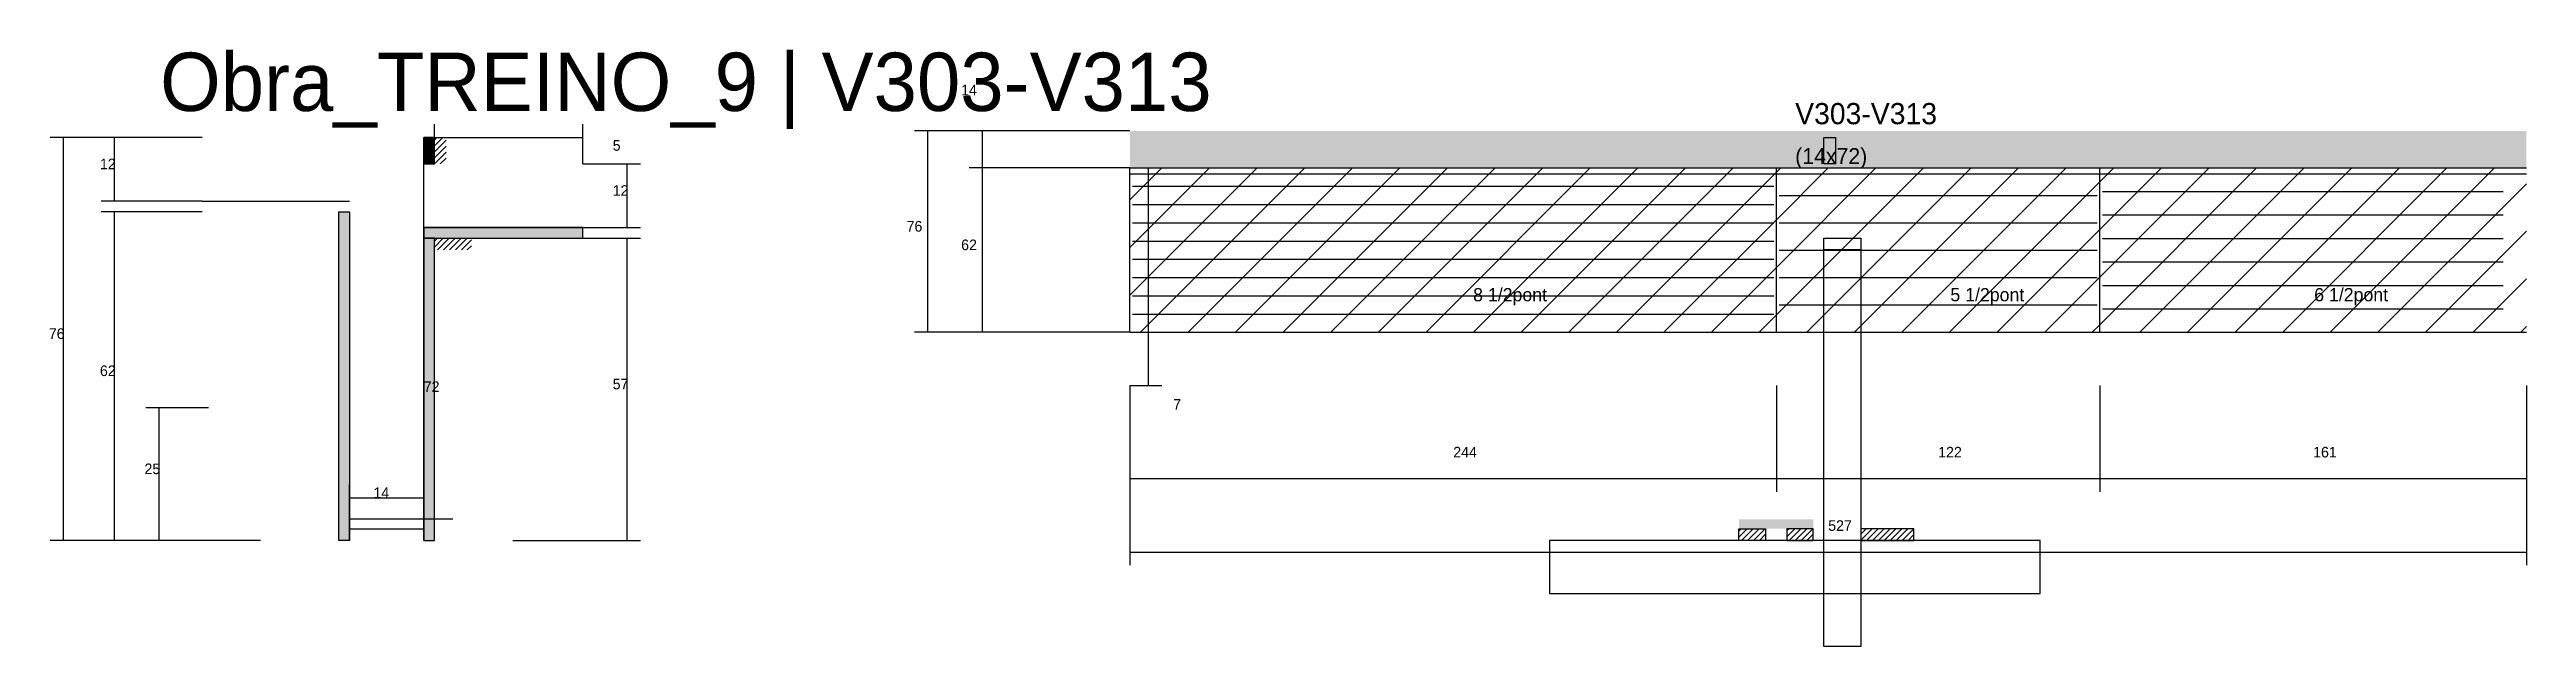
# Model space of a CAD drawing. Header units: metres. Extents: x -41 to 34800, y -36000 to 1848.
# Drawn here: x 38 to 973, y -32662 to -32437 of the extents above; entities that cross this region are included whole.
import ezdxf

# ---------------------------------------------------------------- set-up
doc = ezdxf.new("R2010")
doc.units = ezdxf.units.M
for name, color, linetype in [('COTA', 4, 'Continuous'), ('Cota Seção (2x)', 4, 'Continuous'), ('Hachura', 253, 'Continuous'), ('LABEL_ID', 3, 'Continuous'), ('Madeira', 126, 'Continuous'), ('NOMENCLATURA', 7, 'Continuous'), ('Painéis', 200, 'Continuous'), ('SARR_2.2x7', 40, 'Continuous'), ('Texto Seção', 7, 'Continuous')]:
    doc.layers.add(name, color=color, linetype=linetype)

msp = doc.modelspace()

# ---------------------------------------------------------------- texts
at = {"layer": 'COTA'}
for s, p in [('14', (382.3, -32454.1)), ('5', (250.8, -32475)), ('12', (57.3, -32482)), ('12', (250.8, -32492)), ('76', (361.7, -32505.5)), ('62', (382.3, -32512.5)), ('76', (38, -32546)), ('62', (57.3, -32560)), ('57', (250.8, -32565)), ('7', (462.3, -32572.7)), ('25', (74.1, -32597)), ('244', (568, -32590.7)), ('122', (751, -32590.7)), ('161', (892.5, -32590.7)), ('527', (709.5, -32618.4))]:
    msp.add_text(s, height=4, dxfattribs=at).set_placement(p)
at = {"layer": 'Cota Seção (2x)'}
for s, p in [('72', (179.5, -32566)), ('14', (160.5, -32606))]:
    msp.add_text(s, height=4, dxfattribs=at).set_placement(p)
at = {"layer": 'LABEL_ID'}
msp.add_text('Obra_TREINO_9 | V303-V313', height=22, dxfattribs=at).set_placement((80, -32460))
at = {"layer": 'NOMENCLATURA'}
for s, p in [('8 1/2pont', (575.5, -32531.8)), ('5 1/2pont', (755.6, -32531.8)), ('6 1/2pont', (892.9, -32531.8))]:
    msp.add_text(s, height=5, dxfattribs=at).set_placement(p)
at = {"layer": 'Texto Seção'}
for s, height, p in [('V303-V313', 8, (697.03, -32465)), ('(14x72)', 6, (697.03, -32480))]:
    msp.add_text(s, height=height, dxfattribs=at).set_placement(p)

# ---------------------------------------------------------------- hatches: boundary and pattern name
at = {"layer": 'COTA'}
h = msp.add_hatch(dxfattribs=at)
h.set_pattern_fill('AR-CONC', scale=0.03)
h.paths.add_polyline_path([(446, -32467.5), (446, -32481.5), (973, -32481.5), (973, -32467.5)])
at = {"layer": 'Hachura'}
h = msp.add_hatch(color=8, dxfattribs=at)
h.dxf.hatch_style = 1
h.paths.add_polyline_path([(183.5, -32470), (179.5, -32470), (179.5, -32470), (179.5, -32480), (179.5, -32480), (183.5, -32480), (183.5, -32480), (183.5, -32470)])
h = msp.add_hatch(dxfattribs=at)
h.set_pattern_fill('ANSI31', scale=0.5)
h.paths.add_polyline_path([(187.9, -32480), (183.5, -32480), (183.5, -32480), (183.5, -32470), (183.5, -32470), (187.9, -32470), (187.9, -32470), (187.9, -32480)])
h = msp.add_hatch(dxfattribs=at)
h.set_pattern_fill('ANSI31', scale=4)
h.paths.add_polyline_path([(690, -32543.5), (690, -32481.5), (446, -32481.5), (446, -32543.5)])
h = msp.add_hatch(dxfattribs=at)
h.set_pattern_fill('ANSI31', scale=4)
h.paths.add_polyline_path([(812, -32543.5), (812, -32481.5), (690, -32481.5), (690, -32543.5)])
h = msp.add_hatch(dxfattribs=at)
h.set_pattern_fill('ANSI31', scale=4)
h.paths.add_polyline_path([(973, -32543.5), (973, -32481.5), (812, -32481.5), (812, -32543.5)])
h = msp.add_hatch(color=8, dxfattribs=at)
h.dxf.hatch_style = 1
h.paths.add_polyline_path([(147.5, -32498), (151.5, -32498), (151.5, -32498), (151.5, -32622), (151.5, -32622), (147.5, -32622), (147.5, -32622), (147.5, -32498)])
h = msp.add_hatch(color=8, dxfattribs=at)
h.dxf.hatch_style = 1
h.paths.add_polyline_path([(239.5, -32508), (239.5, -32504), (239.5, -32504), (179.5, -32504), (179.5, -32504), (179.5, -32508), (179.5, -32508), (239.5, -32508)])
h = msp.add_hatch(color=8, dxfattribs=at)
h.dxf.hatch_style = 1
h.paths.add_polyline_path([(183.5, -32508), (179.5, -32508), (179.5, -32508), (179.5, -32622), (179.5, -32622), (183.5, -32622), (183.5, -32622), (183.5, -32508)])
h = msp.add_hatch(dxfattribs=at)
h.set_pattern_fill('ANSI31', scale=0.5)
h.paths.add_polyline_path([(183.5, -32512.4), (183.5, -32508), (183.5, -32508), (197.5, -32508), (197.5, -32508), (197.5, -32512.4), (197.5, -32512.4), (183.5, -32512.4)])
h = msp.add_hatch(color=8, dxfattribs=at)
h.dxf.hatch_style = 1
h.paths.add_polyline_path([(703.83, -32617.6), (703.83, -32614), (703.83, -32614), (675.83, -32614), (675.83, -32614), (675.83, -32617.6), (675.83, -32617.6), (703.83, -32617.6)])
h = msp.add_hatch(dxfattribs=at)
h.set_pattern_fill('ANSI31', scale=0.5)
h.paths.add_polyline_path([(675.83, -32622), (675.83, -32617.6), (675.83, -32617.6), (685.83, -32617.6), (685.83, -32617.6), (685.83, -32622), (685.83, -32622), (675.83, -32622)])
h = msp.add_hatch(dxfattribs=at)
h.set_pattern_fill('ANSI31', scale=0.5)
h.paths.add_polyline_path([(703.83, -32622), (703.83, -32617.6), (703.83, -32617.6), (693.83, -32617.6), (693.83, -32617.6), (693.83, -32622), (693.83, -32622), (703.83, -32622)])
h = msp.add_hatch(dxfattribs=at)
h.set_pattern_fill('ANSI31', scale=0.5)
h.paths.add_polyline_path([(741.83, -32622), (741.83, -32617.6), (741.83, -32617.6), (721.83, -32617.6), (721.83, -32617.6), (721.83, -32622), (721.83, -32622), (741.83, -32622)])

# ---------------------------------------------------------------- linework, layer by layer
at = {"layer": 'COTA'}
for p, q in [((95.9, -32470), (38.5, -32470)), ((43.5, -32622), (43.5, -32470)), ((95.9, -32470), (57.8, -32470)), ((62.8, -32494), (62.8, -32470)), ((183.5, -32470), (183.5, -32465)), ((183.5, -32470), (239.5, -32470)), ((239.5, -32480), (239.5, -32465)), ((446, -32467.5), (364.7, -32467.5)), ((369.7, -32543.5), (369.7, -32467.5)), ((446, -32467.5), (385.3, -32467.5)), ((390.3, -32481.5), (390.3, -32467.5)), ((239.5, -32480), (261.3, -32480)), ((256.3, -32504), (256.3, -32480)), ((446, -32481.5), (385.3, -32481.5)), ((446, -32481.5), (385.3, -32481.5)), ((390.3, -32543.5), (390.3, -32481.5)), ((95.9, -32494), (57.8, -32494)), ((95.9, -32498), (57.8, -32498)), ((62.8, -32622), (62.8, -32498)), ((239.5, -32504), (261.3, -32504)), ((239.5, -32508), (261.3, -32508)), ((256.3, -32622), (256.3, -32508)), ((446, -32543.5), (364.7, -32543.5)), ((446, -32543.5), (385.3, -32543.5)), ((453, -32563.5), (453, -32543.5)), ((453, -32543.5), (458, -32543.5)), ((446, -32563.5), (446, -32603.7)), ((446, -32563.5), (446, -32631.4)), ((446, -32563.5), (458, -32563.5)), ((690, -32563.5), (690, -32603.7)), ((690, -32563.5), (690, -32603.7)), ((812, -32563.5), (812, -32603.7)), ((812, -32563.5), (812, -32603.7)), ((973, -32563.5), (973, -32603.7)), ((973, -32563.5), (973, -32631.4)), ((98.2, -32572), (74.6, -32572)), ((79.6, -32622), (79.6, -32572)), ((446, -32598.7), (690, -32598.7)), ((690, -32598.7), (812, -32598.7)), ((812, -32598.7), (973, -32598.7)), ((117.9, -32622), (38.5, -32622)), ((117.9, -32622), (57.8, -32622)), ((98.2, -32622), (74.6, -32622)), ((213.1, -32622), (261.3, -32622)), ((446, -32626.4), (973, -32626.4))]:
    msp.add_line(p, q, dxfattribs=at)
at = {"layer": 'Cota Seção (2x)'}
for p, q in [((179.5, -32614), (179.5, -32470)), ((179.5, -32470), (184.5, -32470)), ((151.5, -32622), (151.5, -32601)), ((179.5, -32622), (179.5, -32601)), ((151.5, -32606), (179.5, -32606)), ((190.5, -32614), (174.5, -32614))]:
    msp.add_line(p, q, dxfattribs=at)
at = {"layer": 'Madeira'}
for points in [[(712.23, -32480), (707.83, -32480), (707.83, -32470), (712.23, -32470)], [(707.83, -32512.4), (707.83, -32508), (721.83, -32508), (721.83, -32512.4)], [(707.83, -32508), (721.83, -32508), (721.83, -32662), (707.83, -32662)], [(675.83, -32622), (675.83, -32617.6), (685.83, -32617.6), (685.83, -32622)], [(703.83, -32622), (703.83, -32617.6), (693.83, -32617.6), (693.83, -32622)], [(741.83, -32622), (741.83, -32617.6), (721.83, -32617.6), (721.83, -32622)], [(604.33, -32642), (789.53, -32642), (789.53, -32622), (604.33, -32622)]]:
    msp.add_lwpolyline(points, close=True, dxfattribs=at)
at = {"layer": 'Painéis'}
for p, q in [((446, -32481.5), (973, -32481.5)), ((446, -32543.5), (446, -32481.5)), ((690, -32543.5), (690, -32481.5)), ((812, -32543.5), (812, -32481.5)), ((95.9, -32494), (151.5, -32494)), ((179.5, -32504), (239.5, -32504)), ((446, -32543.5), (973, -32543.5))]:
    msp.add_line(p, q, dxfattribs=at)
for points in [[(183.5, -32470), (179.5, -32470), (179.5, -32480), (183.5, -32480)], [(147.5, -32498), (151.5, -32498), (151.5, -32622), (147.5, -32622)], [(239.5, -32508), (239.5, -32504), (179.5, -32504), (179.5, -32508)], [(183.5, -32508), (179.5, -32508), (179.5, -32622), (183.5, -32622)], [(179.5, -32617.6), (179.5, -32614), (151.5, -32614), (151.5, -32617.6)]]:
    msp.add_lwpolyline(points, close=True, dxfattribs=at)
at = {"layer": 'SARR_2.2x7'}
for p, q in [((453, -32543.5), (453, -32481.5)), ((446, -32483.7), (690, -32483.7)), ((447, -32488.39), (689, -32488.39)), ((690, -32483.7), (812, -32483.7)), ((812, -32483.7), (973, -32483.7)), ((813, -32490.36), (964.2, -32490.36)), ((447, -32495.28), (689, -32495.28)), ((691, -32491.83), (811, -32491.83)), ((813, -32499.21), (964.2, -32499.21)), ((447, -32502.17), (689, -32502.17)), ((447, -32509.06), (689, -32509.06)), ((691, -32502.17), (811, -32502.17)), ((813, -32508.07), (964.2, -32508.07)), ((447, -32515.94), (689, -32515.94)), ((691, -32512.5), (811, -32512.5)), ((813, -32516.93), (964.2, -32516.93)), ((447, -32522.83), (689, -32522.83)), ((691, -32522.83), (811, -32522.83)), ((813, -32525.79), (964.2, -32525.79)), ((447, -32529.72), (689, -32529.72)), ((447, -32536.61), (689, -32536.61)), ((691, -32533.17), (811, -32533.17)), ((813, -32534.64), (964.2, -32534.64))]:
    msp.add_line(p, q, dxfattribs=at)

msp.set_redraw_order([(e.dxf.handle, doc.entitydb.next_handle()) for e in msp.query("TEXT MTEXT ATTDEF DIMENSION ARC_DIMENSION")])  # texts and dimensions are drawn at this point

doc.saveas('drawing.dxf')
